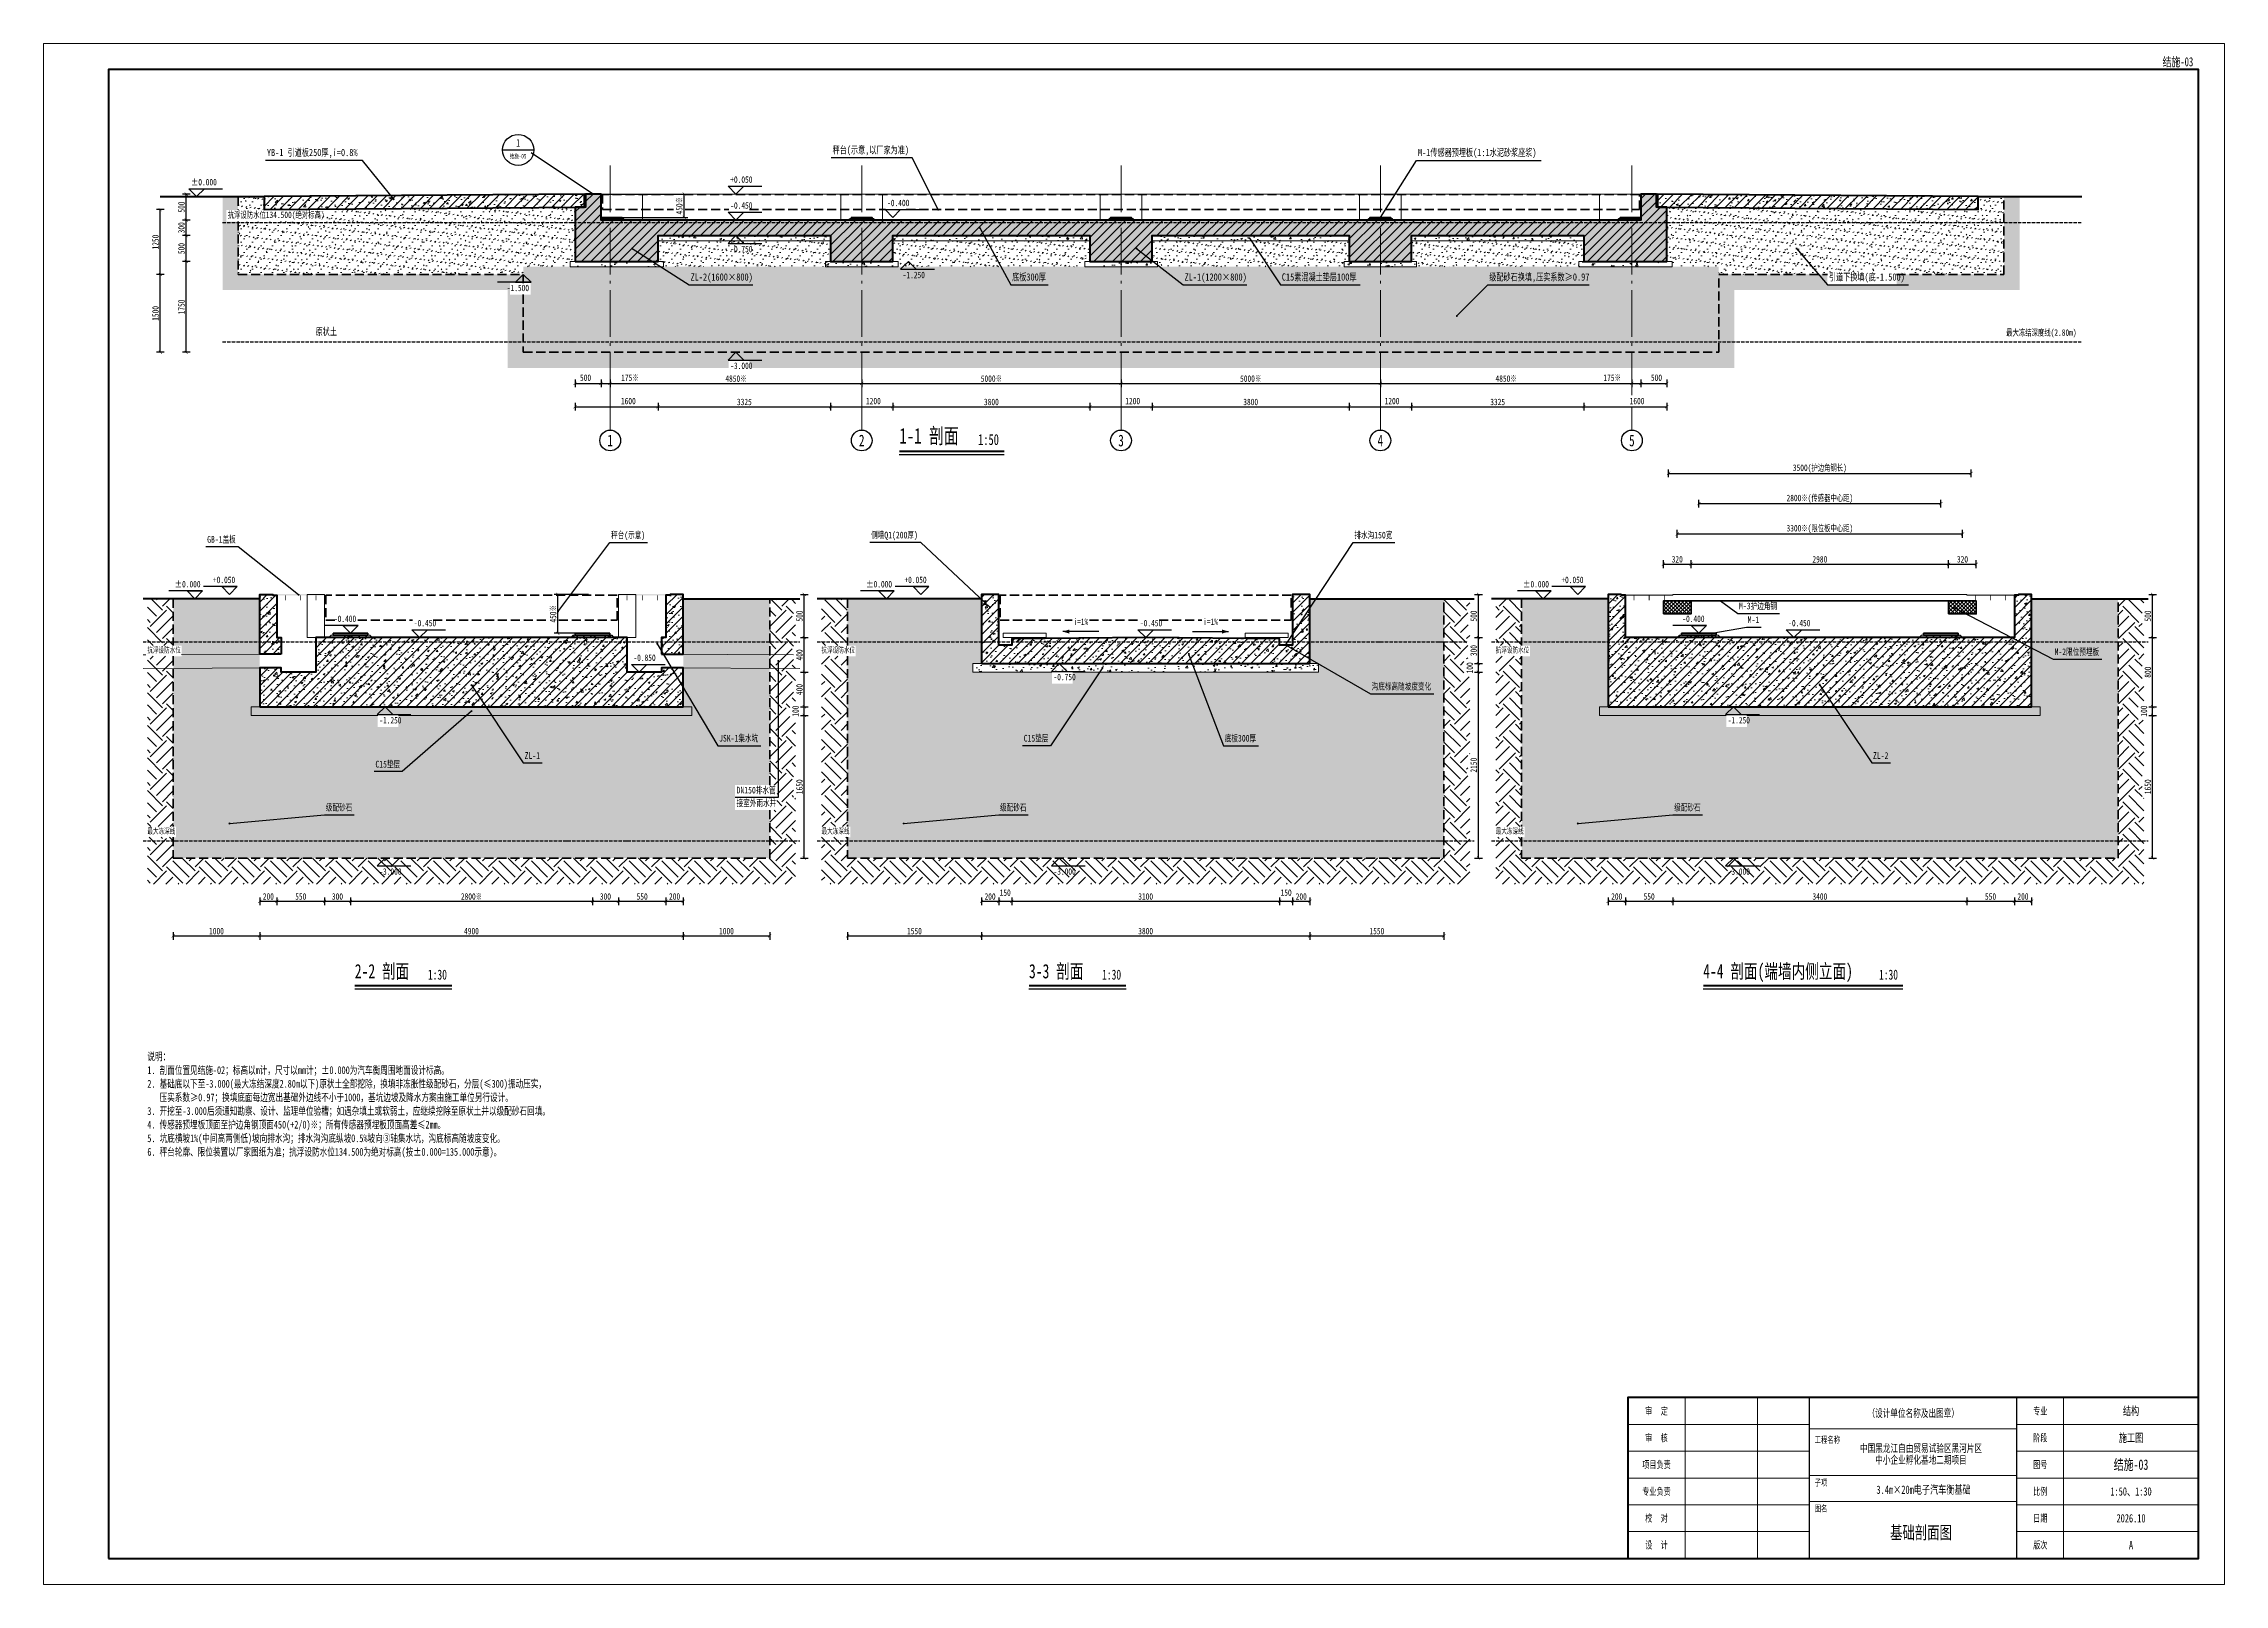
# Model space of a CAD drawing. Header units: millimetres. Extents: x 0 to 226050, y 0 to 29700.
# Drawn here: x 92000 to 134050, y 0 to 29700 of the extents above; entities that cross this region are included whole.
import ezdxf
from ezdxf.enums import TextEntityAlignment as Align

# ---------------------------------------------------------------- set-up
doc = ezdxf.new("R2010")
doc.units = ezdxf.units.MM
doc.header["$LTSCALE"] = 50
for name, pattern in [('AXIS', [24, 18, -2.5, 1, -2.5]), ('DASH', [5, 3.5, -1.5]), ('DASHDOT2', [1.778, 1.27, -0.254, 0, -0.254])]:
    doc.linetypes.add(name, pattern=pattern)
for name, color, linetype, lineweight in [('S-AXIS', 1, 'AXIS', 18), ('S-CONC', 7, 'Continuous', 50), ('S-DIM', 3, 'Continuous', 13), ('S-FRAME', 7, 'Continuous', 90), ('S-HATCH', 8, 'Continuous', 13), ('S-HIDE2', 6, 'DASH', 35), ('S-SOIL', 8, 'Continuous', 13), ('S-STEEL', 4, 'Continuous', 35), ('S-SYMB', 7, 'Continuous', 25), ('S-TABLE', 7, 'Continuous', 18), ('S-TEXT', 7, 'Continuous', 18), ('S-THIN', 7, 'Continuous', 18), ('S-WATER', 5, 'DASHDOT2', 25)]:
    doc.layers.add(name, color=color, linetype=linetype, lineweight=lineweight)
doc.styles.add('HZ', font='simfang.ttf', dxfattribs={"width": 0.7})
doc.dimstyles.new('ZJ', dxfattribs={"dimscale": 50, "dimtxt": 2.5, "dimasz": 1.2, "dimexe": 1.5, "dimexo": 1.5, "dimgap": 0.6, "dimtad": 1, "dimdec": 0, "dimtxsty": 'HZ', "dimblk": 'ARCHTICK', "dimcen": 2.5, "dimclrd": 3, "dimclre": 3, "dimclrt": 7, "dimazin": 3, "dimtfac": 1, "dimtmove": 2, "dimatfit": 3})
pattern_1 = [(0, (0, 0), (110, 130), [0, -220]), (0, (55, 65), (110, 130), [0, -220]), (35, (30, 20), (145, 170), [27.5, -250]), (125, (115, 105), (155, 185), [22.5, -300])]

msp = doc.modelspace()

# ---------------------------------------------------------------- texts
at = {"layer": 'S-TEXT', "style": 'HZ', "width": 0.7}
msp.add_text('结施-03', height=175, dxfattribs=at).set_placement((133450, 29350), align=Align.MIDDLE_RIGHT)
for s, height, p in [('1', 148.8, (101150, 27785)), ('结施-05', 87.5, (101150, 27530)), ('原状土', 140, (97450, 24150)), ('1', 225, (102925, 22050)), ('2', 225, (107775, 22050)), ('3', 225, (112775, 22050)), ('4', 225, (117775, 22050)), ('5', 225, (122625, 22050)), ('审  定', 140, (123100, 3341.7)), ('（设计单位名称及出图章）', 150, (128050, 3300)), ('专业', 140, (130500, 3341.7)), ('结构', 160, (132250, 3341.7)), ('审  核', 140, (123100, 2825)), ('中国黑龙江自由贸易试验区黑河片区', 150, (128200, 2625)), ('阶段', 140, (130500, 2825)), ('施工图', 160, (132250, 2825)), ('项目负责', 140, (123100, 2308.3)), ('中小企业孵化基地二期项目', 150, (128200, 2400)), ('图号', 140, (130500, 2308.3)), ('结施-03', 200, (132250, 2308.3)), ('专业负责', 140, (123100, 1791.7)), ('3.4m×20m电子汽车衡基础', 160, (128250, 1825)), ('比例', 140, (130500, 1791.7)), ('1:50、1:30', 160, (132250, 1791.7)), ('校  对', 140, (123100, 1275)), ('日期', 140, (130500, 1275)), ('2026.10', 160, (132250, 1275)), ('设  计', 140, (123100, 758.3)), ('基础剖面图', 250, (128200, 1000)), ('版次', 140, (130500, 758.3)), ('A', 160, (132250, 758.3))]:
    msp.add_text(s, height=height, dxfattribs=at).set_placement(p, align=Align.MIDDLE_CENTER)
for s, height, p in [('YB-1 引道板250厚,i=0.8%', 140, (96305, 27490)), ('秤台(示意,以厂家为准)', 140, (107213, 27540)), ('M-1传感器预埋板(1:1水泥砂浆座浆)', 140, (118500, 27490)), ('±0.000', 125, (94840, 26930)), ('+0.050', 125, (105240, 26980)), ('-0.450', 125, (105240, 26480)), ('-0.400', 125, (108265, 26530)), ('抗浮设防水位134.500(绝对标高)', 125, (95550, 26300)), ('-0.750', 125, (105240, 25641.2)), ('ZL-2(1600×800)', 140, (104475, 25090)), ('-1.250', 125, (108565, 25141.2)), ('底板300厚', 140, (110675, 25090)), ('ZL-1(1200×800)', 140, (114000, 25090)), ('C15素混凝土垫层100厚', 140, (115875, 25090)), ('级配砂石换填,压实系数≥0.97', 140, (119875, 25090)), ('引道下换填(底-1.500)', 140, (126425, 25090)), ('-3.000', 125, (105240, 23391.2)), ('1-1 剖面', 300, (108500, 21900)), ('1:50', 210, (110020, 21900)), ('GB-1盖板', 130, (95153, 20040)), ('秤台(示意)', 130, (102941.7, 20123.3)), ('侧墙Q1(200厚)', 130, (107955.7, 20123.3)), ('排水沟150宽', 130, (117275, 20123.3)), ('M-3护边角钢', 130, (124691.7, 18756.7)), ('-0.450', 125, (99140, 18430)), ('-0.450', 125, (113140, 18430)), ('M-1', 130, (124858.3, 18490)), ('-0.450', 125, (125640, 18430)), ('-0.850', 125, (103373.3, 17763.3)), ('M-2限位预埋板', 130, (130775, 17873.3)), ('-0.750', 125, (111473.3, 17391.2)), ('沟底标高随坡度变化', 130, (117608.3, 17206.7)), ('-1.250', 125, (98473.3, 16557.9)), ('-1.250', 125, (124473.3, 16557.9)), ('ZL-1', 130, (101275, 15873.3)), ('JSK-1集水坑', 130, (105025, 16206.7)), ('C15垫层', 130, (110897.7, 16206.7)), ('底板300厚', 130, (114775, 16206.7)), ('ZL-2', 130, (127275, 15873.3)), ('C15垫层', 130, (98397.7, 15706.7)), ('DN150排水管', 130, (105361.7, 15206.7)), ('级配砂石', 130, (97441.7, 14873.3)), ('级配砂石', 130, (110441.7, 14873.3)), ('级配砂石', 130, (123441.7, 14873.3)), ('最大冻深线', 110, (94000, 14433.3)), ('最大冻深线', 110, (107000, 14433.3)), ('最大冻深线', 110, (120000, 14433.3)), ('-3.000', 125, (98473.3, 13641.2)), ('-3.000', 125, (111473.3, 13641.2)), ('-3.000', 125, (124473.3, 13641.2)), ('2-2 剖面', 275, (98000, 11600)), ('1:30', 192.5, (99410, 11600)), ('3-3 剖面', 275, (111000, 11600)), ('1:30', 192.5, (112410, 11600)), ('4-4 剖面(端墙内侧立面)', 275, (124000, 11600)), ('1:30', 192.5, (127390, 11600))]:
    msp.add_text(s, height=height, dxfattribs=at).set_placement(p, align=Align.BOTTOM_LEFT)
for s, p in [('-1.500', (101360, 24891.2)), ('最大冻结深度线(2.80m)', (131200, 24030)), ('±0.000', (95026.7, 19180)), ('+0.050', (95693.3, 19263.3)), ('±0.000', (108360, 19180)), ('+0.050', (109026.7, 19263.3)), ('±0.000', (121026.7, 19180)), ('+0.050', (121693.3, 19263.3)), ('-0.400', (98026.7, 18513.3)), ('-0.400', (124026.7, 18513.3))]:
    msp.add_text(s, height=125, dxfattribs=at).set_placement(p, align=Align.BOTTOM_RIGHT)
for p in [(112000, 18456.7), (114500, 18456.7)]:
    msp.add_text('i=1%', height=125, dxfattribs=at).set_placement(p, align=Align.BOTTOM_CENTER)
for s, height, p in [('抗浮设防水位', 110, (94000, 18066.7)), ('抗浮设防水位', 110, (107000, 18066.7)), ('抗浮设防水位', 110, (120000, 18066.7)), ('接室外雨水井', 130, (105361.7, 15126.7)), ('说明：', 150, (94000, 10250)), ('2. 基础底以下至-3.000(最大冻结深度2.80m以下)原状土全部挖除，换填非冻胀性级配砂石，分层(≤300)振动压实，', 150, (94000, 9725)), ('1. 剖面位置见结施-02；标高以m计，尺寸以mm计；±0.000为汽车衡周围地面设计标高。', 150, (94000, 9987.5)), ('   压实系数≥0.97；换填底面每边宽出基础外边线不小于1000，基坑边坡及降水方案由施工单位另行设计。', 150, (94000, 9462.5)), ('4. 传感器预埋板顶面至护边角钢顶面450(+2/0)※；所有传感器预埋板顶面高差≤2mm。', 150, (94000, 8937.5)), ('3. 开挖至-3.000后须通知勘察、设计、监理单位验槽；如遇杂填土或软弱土，应继续挖除至原状土并以级配砂石回填。', 150, (94000, 9200)), ('5. 坑底横坡1%(中间高两侧低)坡向排水沟；排水沟沟底纵坡0.5%坡向③轴集水坑，沟底标高随坡度变化。', 150, (94000, 8675)), ('6. 秤台轮廓、限位装置以厂家图纸为准；抗浮设防水位134.500为绝对标高(按±0.000=135.000示意)。', 150, (94000, 8412.5)), ('工程名称', 125, (126150, 2850)), ('子项', 125, (126150, 2025)), ('图名', 125, (126150, 1525))]:
    msp.add_text(s, height=height, dxfattribs=at).set_placement(p, align=Align.TOP_LEFT)

# ---------------------------------------------------------------- blocks, each defined once
blk = doc.blocks.new('_ARCHTICK')
at = {"color": 0, "linetype": 'BYBLOCK', "const_width": 0.15}
blk.add_lwpolyline([(-0.5, -0.5), (0.5, 0.5)], dxfattribs=at)

# ---------------------------------------------------------------- dimensions: what is measured, and where the dimension line sits
at = {"layer": 'S-DIM'}
for base, p1, p2 in [((94250, 25250), (94400, 25250), (94400, 26500)), ((94750, 26300), (94900, 26300), (94900, 26800)), ((94750, 26000), (94900, 26000), (94900, 26300)), ((94750, 25500), (94900, 25500), (94900, 26000)), ((94250, 23750), (94400, 23750), (94400, 25250)), ((94750, 23750), (94900, 23750), (94900, 25500))]:
    msp.add_linear_dim(base=base, p1=p1, p2=p2, angle=90, dimstyle='ZJ', dxfattribs=at).render()
msp.add_linear_dim(base=(104350, 26350), p1=(102750, 26350), p2=(102750, 26800), angle=90, text='450※', dimstyle='ZJ', dxfattribs=at).render()
for base, p1, p2, location in [((102250, 23150), (102250, 23300), (102750, 23300), (102450, 23260)), ((122800, 23150), (122800, 23300), (123300, 23300), (123100, 23260)), ((102250, 22700), (102250, 22850), (103850, 22850), (103275, 22810)), ((107175, 22700), (107175, 22850), (108375, 22850), (108000, 22810)), ((112175, 22700), (112175, 22850), (113375, 22850), (113000, 22810)), ((117175, 22700), (117175, 22850), (118375, 22850), (118000, 22810)), ((121700, 22700), (121700, 22850), (123300, 22850), (122725, 22810))]:
    msp.add_linear_dim(base=base, p1=p1, p2=p2, location=location, dimstyle='ZJ', override={"dimtmove": 2}, dxfattribs=at).render()
for base, p1, p2, location in [((102750, 23150), (102750, 23300), (102925, 23300), (103305, 23260)), ((122625, 23150), (122625, 23300), (122800, 23300), (122245, 23260))]:
    msp.add_linear_dim(base=base, p1=p1, p2=p2, location=location, text='175※', dimstyle='ZJ', override={"dimtmove": 2}, dxfattribs=at).render()
for base, p1, p2, text in [((102925, 23150), (102925, 23300), (107775, 23300), '4850※'), ((107775, 23150), (107775, 23300), (112775, 23300), '5000※'), ((112775, 23150), (112775, 23300), (117775, 23300), '5000※'), ((117775, 23150), (117775, 23300), (122625, 23300), '4850※')]:
    msp.add_linear_dim(base=base, p1=p1, p2=p2, text=text, dimstyle='ZJ', dxfattribs=at).render()
for base, p1, p2 in [((103850, 22700), (103850, 22850), (107175, 22850)), ((108375, 22700), (108375, 22850), (112175, 22850)), ((113375, 22700), (113375, 22850), (117175, 22850)), ((118375, 22700), (118375, 22850), (121700, 22850))]:
    msp.add_linear_dim(base=base, p1=p1, p2=p2, dimstyle='ZJ', dxfattribs=at).render()
for base, p1, p2, text in [((123333.3, 21416.7), (123333.3, 21266.7), (129166.7, 21266.7), '3500(护边角钢长)'), ((123916.7, 20833.3), (123916.7, 20683.3), (128583.3, 20683.3), '2800※(传感器中心距)'), ((123500, 20250), (123500, 20100), (129000, 20100), '3300※(限位板中心距)'), ((123766.7, 19666.7), (123766.7, 19516.7), (128733.3, 19516.7), '2980'), ((97916.7, 13166.7), (97916.7, 13316.7), (102583.3, 13316.7), '2800※')]:
    msp.add_linear_dim(base=base, p1=p1, p2=p2, text=text, dimstyle='ZJ', override={"dimlfac": 0.6}, dxfattribs=at).render()
for base, p1, p2 in [((123233.3, 19666.7), (123233.3, 19516.7), (123766.7, 19516.7)), ((128733.3, 19666.7), (128733.3, 19516.7), (129266.7, 19516.7)), ((96166.7, 13166.7), (96166.7, 13316.7), (96500, 13316.7)), ((96500, 13166.7), (96500, 13316.7), (97416.7, 13316.7)), ((97416.7, 13166.7), (97416.7, 13316.7), (97916.7, 13316.7)), ((102583.3, 13166.7), (102583.3, 13316.7), (103083.3, 13316.7)), ((103083.3, 13166.7), (103083.3, 13316.7), (104000, 13316.7)), ((104000, 13166.7), (104000, 13316.7), (104333.3, 13316.7)), ((110083.3, 13166.7), (110083.3, 13316.7), (110416.7, 13316.7)), ((110416.7, 13166.7), (110416.7, 13316.7), (110666.7, 13316.7)), ((110666.7, 13166.7), (110666.7, 13316.7), (115833.3, 13316.7)), ((115833.3, 13166.7), (115833.3, 13316.7), (116083.3, 13316.7)), ((116083.3, 13166.7), (116083.3, 13316.7), (116416.7, 13316.7)), ((122166.7, 13166.7), (122166.7, 13316.7), (122500, 13316.7)), ((122500, 13166.7), (122500, 13316.7), (123416.7, 13316.7)), ((123416.7, 13166.7), (123416.7, 13316.7), (129083.3, 13316.7)), ((129083.3, 13166.7), (129083.3, 13316.7), (130000, 13316.7)), ((130000, 13166.7), (130000, 13316.7), (130333.3, 13316.7)), ((94500, 12500), (94500, 12650), (96166.7, 12650)), ((96166.7, 12500), (96166.7, 12650), (104333.3, 12650)), ((104333.3, 12500), (104333.3, 12650), (106000, 12650)), ((107500, 12500), (107500, 12650), (110083.3, 12650)), ((110083.3, 12500), (110083.3, 12650), (116416.7, 12650)), ((116416.7, 12500), (116416.7, 12650), (119000, 12650))]:
    msp.add_linear_dim(base=base, p1=p1, p2=p2, dimstyle='ZJ', override={"dimlfac": 0.6}, dxfattribs=at).render()
msp.add_linear_dim(base=(101916.7, 18333.3), p1=(102583.3, 18333.3), p2=(102583.3, 19083.3), angle=90, text='450※', dimstyle='ZJ', override={"dimlfac": 0.6}, dxfattribs=at).render()
for base, p1, p2 in [((106666.7, 18250), (106516.7, 18250), (106516.7, 19083.3)), ((119666.7, 18250), (119516.7, 18250), (119516.7, 19083.3)), ((132666.7, 18250), (132516.7, 18250), (132516.7, 19083.3)), ((106666.7, 17583.3), (106516.7, 17583.3), (106516.7, 18250)), ((119666.7, 17750), (119516.7, 17750), (119516.7, 18250)), ((132666.7, 16916.7), (132516.7, 16916.7), (132516.7, 18250)), ((119666.7, 17583.3), (119516.7, 17583.3), (119516.7, 17750)), ((106666.7, 16916.7), (106516.7, 16916.7), (106516.7, 17583.3)), ((119666.7, 14000), (119516.7, 14000), (119516.7, 17583.3)), ((106666.7, 16750), (106516.7, 16750), (106516.7, 16916.7)), ((132666.7, 16750), (132516.7, 16750), (132516.7, 16916.7)), ((106666.7, 14000), (106516.7, 14000), (106516.7, 16750)), ((132666.7, 14000), (132516.7, 14000), (132516.7, 16750))]:
    msp.add_linear_dim(base=base, p1=p1, p2=p2, angle=90, dimstyle='ZJ', override={"dimlfac": 0.6}, dxfattribs=at).render()

# ---------------------------------------------------------------- hatches: boundary and pattern name
at = {"layer": 'S-HATCH'}
h = msp.add_hatch(dxfattribs=at)
h.set_pattern_fill('ZJ-GRAVEL', color=256, scale=50)
h.set_pattern_definition(pattern_1)
h.paths.add_polyline_path([(95750, 26270), (97285.1, 26270), (97285.1, 26494.1), (95750, 26494.1), (95750, 26750), (96250, 26750), (96250, 26500), (101250, 26540.5), (101250, 25250), (95750, 25250)])
h = msp.add_hatch(dxfattribs=at)
h.set_pattern_fill('ANSI31', color=256, scale=40)
h.paths.add_polyline_path([(96250, 26500), (102430, 26550), (102430, 26800), (96250, 26750)])
h = msp.add_hatch(dxfattribs=at)
h.set_pattern_fill('AR-CONC', color=256, scale=2)
h.paths.add_polyline_path([(96250, 26500), (102430, 26550), (102430, 26800), (96250, 26750)])
h = msp.add_hatch(dxfattribs=at)
h.set_pattern_fill('ZJ-GRAVEL', color=256, scale=50)
h.set_pattern_definition(pattern_1)
h.paths.add_polyline_path([(101250, 25400), (102150, 25400), (102150, 25500), (102250, 25500), (102250, 26550), (102430, 26550), (101250, 26540.5)])
h = msp.add_hatch(dxfattribs=at)
h.set_pattern_fill('ANSI31', color=256, scale=40)
h.paths.add_polyline_path([(102250, 25500), (103850, 25500), (103850, 26000), (107175, 26000), (107175, 25500), (108375, 25500), (108375, 26000), (112175, 26000), (112175, 25500), (113375, 25500), (113375, 26000), (117175, 26000), (117175, 25500), (118375, 25500), (118375, 26000), (121700, 26000), (121700, 25500), (123300, 25500), (123300, 26550), (123100, 26550), (123100, 26800), (122800, 26800), (122800, 26300), (102750, 26300), (102750, 26800), (102450, 26800), (102450, 26550), (102250, 26550)])
h = msp.add_hatch(dxfattribs=at)
h.set_pattern_fill('AR-CONC', color=256, scale=2)
h.paths.add_polyline_path([(102250, 25500), (103850, 25500), (103850, 26000), (107175, 26000), (107175, 25500), (108375, 25500), (108375, 26000), (112175, 26000), (112175, 25500), (113375, 25500), (113375, 26000), (117175, 26000), (117175, 25500), (118375, 25500), (118375, 26000), (121700, 26000), (121700, 25500), (123300, 25500), (123300, 26550), (123100, 26550), (123100, 26800), (122800, 26800), (122800, 26300), (102750, 26300), (102750, 26800), (102450, 26800), (102450, 26550), (102250, 26550)])
h = msp.add_hatch(dxfattribs=at)
h.set_pattern_fill('ANSI31', color=256, scale=40)
h.paths.add_polyline_path([(123120, 26550), (129300, 26500), (129300, 26750), (123120, 26800)])
h = msp.add_hatch(dxfattribs=at)
h.set_pattern_fill('AR-CONC', color=256, scale=2)
h.paths.add_polyline_path([(123120, 26550), (129300, 26500), (129300, 26750), (123120, 26800)])
h = msp.add_hatch(dxfattribs=at)
h.set_pattern_fill('ZJ-GRAVEL', color=256, scale=50)
h.set_pattern_definition(pattern_1)
h.paths.add_polyline_path([(124300, 26540.5), (123120, 26550), (123300, 26550), (123300, 25500), (123400, 25500), (123400, 25400), (124300, 25400)])
h = msp.add_hatch(dxfattribs=at)
h.set_pattern_fill('ZJ-GRAVEL', color=256, scale=50)
h.set_pattern_definition(pattern_1)
h.paths.add_polyline_path([(129800, 25250), (127727.9, 25250), (127727.9, 25303.7), (126395, 25303.7), (126395, 25250), (124300, 25250), (124300, 26540.5), (129300, 26500), (129300, 26750), (129800, 26750)])
h = msp.add_hatch(dxfattribs=at)
h.set_pattern_fill('AR-SAND', color=256, scale=2)
h.paths.add_polyline_path([(102750, 26300), (103200, 26300), (103175, 26330), (102750, 26330)])
h = msp.add_hatch(dxfattribs=at)
h.set_pattern_fill('AR-SAND', color=256, scale=2)
h.paths.add_polyline_path([(107525, 26300), (108025, 26300), (108000, 26330), (107550, 26330)])
h = msp.add_hatch(dxfattribs=at)
h.set_pattern_fill('AR-SAND', color=256, scale=2)
h.paths.add_polyline_path([(112525, 26300), (113025, 26300), (113000, 26330), (112550, 26330)])
h = msp.add_hatch(dxfattribs=at)
h.set_pattern_fill('AR-SAND', color=256, scale=2)
h.paths.add_polyline_path([(117525, 26300), (118025, 26300), (118000, 26330), (117550, 26330)])
h = msp.add_hatch(dxfattribs=at)
h.set_pattern_fill('AR-SAND', color=256, scale=2)
h.paths.add_polyline_path([(122350, 26300), (122800, 26300), (122800, 26330), (122375, 26330)])
h = msp.add_hatch(dxfattribs=at)
h.set_pattern_fill('AR-CONC', color=256, scale=2)
h.paths.add_polyline_path([(103850, 25900), (107175, 25900), (107175, 26000), (103850, 26000)])
h = msp.add_hatch(dxfattribs=at)
h.set_pattern_fill('ZJ-GRAVEL', color=256, scale=50)
h.set_pattern_definition(pattern_1)
h.paths.add_polyline_path([(103850, 25900), (107175, 25900), (107175, 25500), (107075, 25500), (107075, 25400), (103950, 25400), (103950, 25500), (103850, 25500)])
h.paths.add_polyline_path([(105609.6, 25835.3), (105210, 25835.3), (105210, 25611.2), (105609.6, 25611.2)], flags=0)
h = msp.add_hatch(dxfattribs=at)
h.set_pattern_fill('AR-CONC', color=256, scale=2)
h.paths.add_polyline_path([(108375, 25900), (112175, 25900), (112175, 26000), (108375, 26000)])
h = msp.add_hatch(dxfattribs=at)
h.set_pattern_fill('ZJ-GRAVEL', color=256, scale=50)
h.set_pattern_definition(pattern_1)
h.paths.add_polyline_path([(108375, 25500), (108475, 25500), (108475, 25400), (112075, 25400), (112075, 25500), (112175, 25500), (112175, 25900), (108375, 25900)])
h = msp.add_hatch(dxfattribs=at)
h.set_pattern_fill('AR-CONC', color=256, scale=2)
h.paths.add_polyline_path([(113375, 25900), (117175, 25900), (117175, 26000), (113375, 26000)])
h = msp.add_hatch(dxfattribs=at)
h.set_pattern_fill('ZJ-GRAVEL', color=256, scale=50)
h.set_pattern_definition(pattern_1)
h.paths.add_polyline_path([(113375, 25500), (113475, 25500), (113475, 25400), (117075, 25400), (117075, 25500), (117175, 25500), (117175, 25900), (113375, 25900)])
h = msp.add_hatch(dxfattribs=at)
h.set_pattern_fill('AR-CONC', color=256, scale=2)
h.paths.add_polyline_path([(118375, 25900), (121700, 25900), (121700, 26000), (118375, 26000)])
h = msp.add_hatch(dxfattribs=at)
h.set_pattern_fill('ZJ-GRAVEL', color=256, scale=50)
h.set_pattern_definition(pattern_1)
h.paths.add_polyline_path([(118375, 25500), (118475, 25500), (118475, 25400), (121600, 25400), (121600, 25500), (121700, 25500), (121700, 25900), (118375, 25900)])
h = msp.add_hatch(dxfattribs=at)
h.set_pattern_fill('ZJ-GRAVEL', color=256, scale=50)
h.set_pattern_definition(pattern_1)
h.paths.add_polyline_path([(101250, 24861.2), (101390, 24861.2), (101390, 25085.3), (101250, 25085.3), (101250, 25400), (124300, 25400), (124300, 23750), (101250, 23750)])
h.paths.add_polyline_path([(104445, 25303.7), (104445, 25060), (105522.3, 25060), (105522.3, 25303.7)], flags=0)
h.paths.add_polyline_path([(110645, 25303.7), (110645, 25060), (111328.7, 25060), (111328.7, 25303.7)], flags=0)
h.paths.add_polyline_path([(113970, 25303.7), (113970, 25060), (115047.3, 25060), (115047.3, 25303.7)], flags=0)
h.paths.add_polyline_path([(115845, 25303.7), (115845, 25060), (117297.2, 25060), (117297.2, 25303.7)], flags=0)
h.paths.add_polyline_path([(119845, 25303.7), (119845, 25060), (121672.6, 25060), (121672.6, 25303.7)], flags=0)
h.paths.add_polyline_path([(108535, 25335.3), (108535, 25111.2), (108934.6, 25111.2), (108934.6, 25335.3)], flags=0)
h = msp.add_hatch(dxfattribs=at)
h.set_pattern_fill('AR-CONC', color=256, scale=2)
h.paths.add_polyline_path([(102150, 25400), (103950, 25400), (103950, 25500), (102150, 25500)])
h = msp.add_hatch(dxfattribs=at)
h.set_pattern_fill('AR-CONC', color=256, scale=2)
h.paths.add_polyline_path([(107075, 25400), (108475, 25400), (108475, 25500), (107075, 25500)])
h = msp.add_hatch(dxfattribs=at)
h.set_pattern_fill('AR-CONC', color=256, scale=2)
h.paths.add_polyline_path([(112075, 25400), (113475, 25400), (113475, 25500), (112075, 25500)])
h = msp.add_hatch(dxfattribs=at)
h.set_pattern_fill('AR-CONC', color=256, scale=2)
h.paths.add_polyline_path([(117075, 25400), (118475, 25400), (118475, 25500), (117075, 25500)])
h = msp.add_hatch(dxfattribs=at)
h.set_pattern_fill('AR-CONC', color=256, scale=2)
h.paths.add_polyline_path([(121600, 25400), (123400, 25400), (123400, 25500), (121600, 25500)])
h = msp.add_hatch(dxfattribs=at)
h.set_pattern_fill('ZJ-GRAVEL', color=256, scale=50)
h.set_pattern_definition(pattern_1)
h.paths.add_polyline_path([(94500, 14403.3), (94555.2, 14403.3), (94555.2, 14607.7), (94500, 14607.7), (94500, 17892.3), (94660.3, 17892.3), (94660.3, 18096.7), (94500, 18096.7), (94500, 19000), (96166.7, 19000), (96166.7, 16916.7), (96000, 16916.7), (96000, 16750), (98443.3, 16750), (98443.3, 16527.9), (98842.9, 16527.9), (98842.9, 16750), (104500, 16750), (104500, 16916.7), (104333.3, 16916.7), (104333.3, 19000), (106000, 19000), (106000, 15407.3), (105331.7, 15407.3), (105331.7, 15176.7), (106000, 15176.7), (106000, 15156.7), (105331.7, 15156.7), (105331.7, 14926.1), (106000, 14926.1), (106000, 14000), (94500, 14000)])
h.paths.add_polyline_path([(97411.7, 15073.9), (97411.7, 14843.3), (97968.3, 14843.3), (97968.3, 15073.9)], flags=0)
h.paths.add_polyline_path([(98367.7, 15907.3), (98367.7, 15676.7), (98893, 15676.7), (98893, 15907.3)], flags=0)
h.paths.add_polyline_path([(101245, 16073.9), (101245, 15843.3), (101559.3, 15843.3), (101559.3, 16073.9)], flags=0)
h.paths.add_polyline_path([(104995, 16407.3), (104995, 16176.7), (105760, 16176.7), (105760, 16407.3)], flags=0)
h = msp.add_hatch(dxfattribs=at)
h.set_pattern_fill('ANSI31', color=256, scale=40)
h.paths.add_polyline_path([(96583.3, 17933.3), (96166.7, 17933.3), (96166.7, 19083.3), (96416.7, 19083.3), (96416.7, 19066.7), (96500, 19066.7), (96500, 18250), (96583.3, 18250)])
h = msp.add_hatch(dxfattribs=at)
h.set_pattern_fill('AR-CONC', color=256, scale=2)
h.paths.add_polyline_path([(96583.3, 17933.3), (96166.7, 17933.3), (96166.7, 19083.3), (96416.7, 19083.3), (96416.7, 19066.7), (96500, 19066.7), (96500, 18250), (96583.3, 18250)])
h = msp.add_hatch(dxfattribs=at)
h.set_pattern_fill('ANSI31', color=256, scale=40)
h.paths.add_polyline_path([(103916.7, 17933.3), (104333.3, 17933.3), (104333.3, 19083.3), (104083.3, 19083.3), (104083.3, 19066.7), (104000, 19066.7), (104000, 18250), (103916.7, 18250)])
h = msp.add_hatch(dxfattribs=at)
h.set_pattern_fill('AR-CONC', color=256, scale=2)
h.paths.add_polyline_path([(103916.7, 17933.3), (104333.3, 17933.3), (104333.3, 19083.3), (104083.3, 19083.3), (104083.3, 19066.7), (104000, 19066.7), (104000, 18250), (103916.7, 18250)])
h = msp.add_hatch(dxfattribs=at)
h.set_pattern_fill('ZJ-GRAVEL', color=256, scale=50)
h.set_pattern_definition(pattern_1)
h.paths.add_polyline_path([(107500, 14403.3), (107555.2, 14403.3), (107555.2, 14607.7), (107500, 14607.7), (107500, 17892.3), (107660.3, 17892.3), (107660.3, 18096.7), (107500, 18096.7), (107500, 19000), (110083.3, 19000), (110083.3, 17750), (109916.7, 17750), (109916.7, 17583.3), (111443.3, 17583.3), (111443.3, 17361.2), (111842.9, 17361.2), (111842.9, 17583.3), (116583.3, 17583.3), (116583.3, 17750), (116416.7, 17750), (116416.7, 19000), (119000, 19000), (119000, 14000), (107500, 14000)])
h.paths.add_polyline_path([(110411.7, 15073.9), (110411.7, 14843.3), (110968.3, 14843.3), (110968.3, 15073.9)], flags=0)
h.paths.add_polyline_path([(110867.7, 16407.3), (110867.7, 16176.7), (111393, 16176.7), (111393, 16407.3)], flags=0)
h.paths.add_polyline_path([(114745, 16407.3), (114745, 16176.7), (115384.1, 16176.7), (115384.1, 16407.3)], flags=0)
h.paths.add_polyline_path([(117578.3, 17407.3), (117578.3, 17176.7), (118755.7, 17176.7), (118755.7, 17407.3)], flags=0)
h = msp.add_hatch(dxfattribs=at)
h.set_pattern_fill('ANSI31', color=256, scale=40)
h.paths.add_polyline_path([(110083.3, 17750), (116416.7, 17750), (116416.7, 19083.3), (116083.3, 19083.3), (116083.3, 18104), (115833.3, 18104), (115833.3, 18224.2), (113250, 18250), (110666.7, 18224.2), (110666.7, 18104), (110416.7, 18104), (110416.7, 19083.3), (110083.3, 19083.3)])
h = msp.add_hatch(dxfattribs=at)
h.set_pattern_fill('AR-CONC', color=256, scale=2)
h.paths.add_polyline_path([(110083.3, 17750), (116416.7, 17750), (116416.7, 19083.3), (116083.3, 19083.3), (116083.3, 18104), (115833.3, 18104), (115833.3, 18224.2), (113250, 18250), (110666.7, 18224.2), (110666.7, 18104), (110416.7, 18104), (110416.7, 19083.3), (110083.3, 19083.3)])
h = msp.add_hatch(dxfattribs=at)
h.set_pattern_fill('ZJ-GRAVEL', color=256, scale=50)
h.set_pattern_definition(pattern_1)
h.paths.add_polyline_path([(120500, 14403.3), (120555.2, 14403.3), (120555.2, 14607.7), (120500, 14607.7), (120500, 17892.3), (120660.3, 17892.3), (120660.3, 18096.7), (120500, 18096.7), (120500, 19000), (122166.7, 19000), (122166.7, 16916.7), (122000, 16916.7), (122000, 16750), (124443.3, 16750), (124443.3, 16527.9), (124842.9, 16527.9), (124842.9, 16750), (130500, 16750), (130500, 16916.7), (130333.3, 16916.7), (130333.3, 19000), (132000, 19000), (132000, 14000), (120500, 14000)])
h.paths.add_polyline_path([(123411.7, 15073.9), (123411.7, 14843.3), (123968.3, 14843.3), (123968.3, 15073.9)], flags=0)
h.paths.add_polyline_path([(127245, 16073.9), (127245, 15843.3), (127559.3, 15843.3), (127559.3, 16073.9)], flags=0)
h.paths.add_polyline_path([(130745, 18073.9), (130745, 17843.3), (131638.5, 17843.3), (131638.5, 18073.9)], flags=0)
h = msp.add_hatch(dxfattribs=at)
h.set_pattern_fill('ANSI31', color=256, scale=40)
h.paths.add_polyline_path([(122166.7, 16916.7), (130333.3, 16916.7), (130333.3, 19083.3), (130083.3, 19083.3), (130083.3, 19066.7), (130000, 19066.7), (130000, 18250), (122500, 18250), (122500, 19066.7), (122416.7, 19066.7), (122416.7, 19083.3), (122166.7, 19083.3)])
h = msp.add_hatch(dxfattribs=at)
h.set_pattern_fill('AR-CONC', color=256, scale=2)
h.paths.add_polyline_path([(122166.7, 16916.7), (130333.3, 16916.7), (130333.3, 19083.3), (130083.3, 19083.3), (130083.3, 19066.7), (130000, 19066.7), (130000, 18250), (122500, 18250), (122500, 19066.7), (122416.7, 19066.7), (122416.7, 19083.3), (122166.7, 19083.3)])
h = msp.add_hatch(dxfattribs=at)
h.set_pattern_fill('ANSI31', color=256, scale=40)
h.paths.add_polyline_path([(96166.7, 16916.7), (104333.3, 16916.7), (104333.3, 17666.7), (103916.7, 17666.7), (103916.7, 17583.3), (103250, 17583.3), (103250, 18250), (97250, 18250), (97250, 17583.3), (96583.3, 17583.3), (96583.3, 17666.7), (96166.7, 17666.7)])
h = msp.add_hatch(dxfattribs=at)
h.set_pattern_fill('AR-CONC', color=256, scale=2)
h.paths.add_polyline_path([(96166.7, 16916.7), (104333.3, 16916.7), (104333.3, 17666.7), (103916.7, 17666.7), (103916.7, 17583.3), (103250, 17583.3), (103250, 18250), (97250, 18250), (97250, 17583.3), (96583.3, 17583.3), (96583.3, 17666.7), (96166.7, 17666.7)])
h = msp.add_hatch(dxfattribs=at)
h.set_pattern_fill('AR-SAND', color=256, scale=2)
h.paths.add_polyline_path([(97500, 18250), (98333.3, 18250), (98291.7, 18300), (97541.7, 18300)])
h = msp.add_hatch(dxfattribs=at)
h.set_pattern_fill('AR-SAND', color=256, scale=2)
h.paths.add_polyline_path([(102166.7, 18250), (103000, 18250), (102958.3, 18300), (102208.3, 18300)])
h = msp.add_hatch(dxfattribs=at)
h.set_pattern_fill('AR-SAND', color=256, scale=2)
h.paths.add_polyline_path([(123500, 18250), (124333.3, 18250), (124291.7, 18300), (123541.7, 18300)])
h = msp.add_hatch(dxfattribs=at)
h.set_pattern_fill('AR-SAND', color=256, scale=2)
h.paths.add_polyline_path([(128166.7, 18250), (129000, 18250), (128958.3, 18300), (128208.3, 18300)])
h = msp.add_hatch(dxfattribs=at)
h.set_pattern_fill('AR-CONC', color=256, scale=2)
h.paths.add_polyline_path([(109916.7, 17750), (116583.3, 17750), (116583.3, 17583.3), (111842.9, 17583.3), (111842.9, 17585.3), (111443.3, 17585.3), (111443.3, 17583.3), (109916.7, 17583.3)])
h = msp.add_hatch(dxfattribs=at)
h.set_pattern_fill('AR-CONC', color=256, scale=2)
h.paths.add_polyline_path([(96000, 16916.7), (104500, 16916.7), (104500, 16750), (98842.9, 16750), (98842.9, 16752), (98443.3, 16752), (98443.3, 16750), (96000, 16750)])
h = msp.add_hatch(dxfattribs=at)
h.set_pattern_fill('AR-CONC', color=256, scale=2)
h.paths.add_polyline_path([(122000, 16916.7), (130500, 16916.7), (130500, 16750), (124842.9, 16750), (124842.9, 16752), (124443.3, 16752), (124443.3, 16750), (122000, 16750)])
at = {"layer": 'S-SOIL'}
h = msp.add_hatch(dxfattribs=at)
h.set_pattern_fill('EARTH', color=256, scale=70, angle=45)
h.paths.add_polyline_path([(100950, 24950), (95450, 24950), (95450, 26750), (95750, 26750), (95750, 26494.1), (95520, 26494.1), (95520, 26270), (95750, 26270), (95750, 25250), (101250, 25250), (101250, 25085.3), (100990.4, 25085.3), (100990.4, 24861.2), (101250, 24861.2), (101250, 23750), (124300, 23750), (124300, 25250), (126395, 25250), (126395, 25060), (127727.9, 25060), (127727.9, 25250), (129800, 25250), (129800, 26750), (130100, 26750), (130100, 24950), (124600, 24950), (124600, 23450), (105609.6, 23450), (105609.6, 23585.3), (105210, 23585.3), (105210, 23450), (100950, 23450)])
h = msp.add_hatch(dxfattribs=at)
h.set_pattern_fill('EARTH', color=256, scale=70, angle=45)
h.paths.add_polyline_path([(94000, 14403.3), (94500, 14403.3), (94500, 14000), (106000, 14000), (106000, 14926.1), (106136.6, 14926.1), (106136.6, 15156.7), (106000, 15156.7), (106000, 15176.7), (106146, 15176.7), (106146, 15407.3), (106000, 15407.3), (106000, 19000), (106500, 19000), (106500, 18838.6), (106462.1, 18838.6), (106462.1, 18494.7), (106500, 18494.7), (106500, 18088.6), (106462.1, 18088.6), (106462.1, 17744.7), (106500, 17744.7), (106500, 17422), (106462.1, 17422), (106462.1, 17078), (106500, 17078), (106500, 17005.3), (106387.1, 17005.3), (106387.1, 16661.4), (106500, 16661.4), (106500, 15594.3), (106462.1, 15594.3), (106462.1, 15155.7), (106500, 15155.7), (106500, 13500), (94000, 13500)])
h.paths.add_polyline_path([(98443.3, 13835.3), (98443.3, 13611.2), (98842.9, 13611.2), (98842.9, 13835.3)], flags=0)
h.paths.add_polyline_path([(94000, 17892.3), (94500, 17892.3), (94500, 14607.7), (94000, 14607.7)])
h.paths.add_polyline_path([(94000, 19000), (94500, 19000), (94500, 18096.7), (94000, 18096.7)])
h = msp.add_hatch(dxfattribs=at)
h.set_pattern_fill('EARTH', color=256, scale=70, angle=45)
h.paths.add_polyline_path([(107000, 14403.3), (107500, 14403.3), (107500, 14000), (119000, 14000), (119000, 19000), (119500, 19000), (119500, 18838.6), (119462.1, 18838.6), (119462.1, 18494.7), (119500, 18494.7), (119500, 18172), (119462.1, 18172), (119462.1, 17838.6), (119387.1, 17838.6), (119387.1, 17494.7), (119500, 17494.7), (119500, 16011), (119462.1, 16011), (119462.1, 15572.4), (119500, 15572.4), (119500, 13500), (107000, 13500)])
h.paths.add_polyline_path([(111443.3, 13611.2), (111842.9, 13611.2), (111842.9, 13835.3), (111443.3, 13835.3)], flags=0)
h.paths.add_polyline_path([(107000, 17892.3), (107500, 17892.3), (107500, 14607.7), (107000, 14607.7)])
h.paths.add_polyline_path([(107000, 19000), (107500, 19000), (107500, 18096.7), (107000, 18096.7)])
h = msp.add_hatch(dxfattribs=at)
h.set_pattern_fill('EARTH', color=256, scale=70, angle=45)
h.paths.add_polyline_path([(120000, 14403.3), (120500, 14403.3), (120500, 14000), (132000, 14000), (132000, 19000), (132500, 19000), (132500, 18838.6), (132462.1, 18838.6), (132462.1, 18494.7), (132500, 18494.7), (132500, 17755.3), (132462.1, 17755.3), (132462.1, 17411.4), (132500, 17411.4), (132500, 17005.3), (132387.1, 17005.3), (132387.1, 16661.4), (132500, 16661.4), (132500, 15594.3), (132462.1, 15594.3), (132462.1, 15155.7), (132500, 15155.7), (132500, 13500), (120000, 13500)])
h.paths.add_polyline_path([(124443.3, 13611.2), (124842.9, 13611.2), (124842.9, 13835.3), (124443.3, 13835.3)], flags=0)
h.paths.add_polyline_path([(120000, 17892.3), (120500, 17892.3), (120500, 14607.7), (120000, 14607.7)])
h.paths.add_polyline_path([(120000, 19000), (120500, 19000), (120500, 18096.7), (120000, 18096.7)])
at = {"layer": 'S-STEEL'}
h = msp.add_hatch(color=256, dxfattribs=at)
h.dxf.hatch_style = 1
h.paths.add_polyline_path([(102750, 26330), (103150, 26330), (103150, 26350), (102750, 26350)])
h = msp.add_hatch(color=256, dxfattribs=at)
h.dxf.hatch_style = 1
h.paths.add_polyline_path([(107575, 26330), (107975, 26330), (107975, 26350), (107575, 26350)])
h = msp.add_hatch(color=256, dxfattribs=at)
h.dxf.hatch_style = 1
h.paths.add_polyline_path([(112575, 26330), (112975, 26330), (112975, 26350), (112575, 26350)])
h = msp.add_hatch(color=256, dxfattribs=at)
h.dxf.hatch_style = 1
h.paths.add_polyline_path([(117575, 26330), (117975, 26330), (117975, 26350), (117575, 26350)])
h = msp.add_hatch(color=256, dxfattribs=at)
h.dxf.hatch_style = 1
h.paths.add_polyline_path([(122400, 26330), (122800, 26330), (122800, 26350), (122400, 26350)])
h = msp.add_hatch(color=256, dxfattribs=at)
h.dxf.hatch_style = 1
h.paths.add_polyline_path([(97416.7, 19066.7), (96416.7, 19066.7), (96416.7, 19083.3), (97416.7, 19083.3)])
h = msp.add_hatch(color=256, dxfattribs=at)
h.dxf.hatch_style = 1
h.paths.add_polyline_path([(96673.3, 18966.7), (96660, 18966.7), (96660, 19066.7), (96673.3, 19066.7)])
h = msp.add_hatch(color=256, dxfattribs=at)
h.dxf.hatch_style = 1
h.paths.add_polyline_path([(96965, 18966.7), (96951.7, 18966.7), (96951.7, 19066.7), (96965, 19066.7)])
h = msp.add_hatch(color=256, dxfattribs=at)
h.dxf.hatch_style = 1
h.paths.add_polyline_path([(97256.7, 18966.7), (97243.3, 18966.7), (97243.3, 19066.7), (97256.7, 19066.7)])
h = msp.add_hatch(color=256, dxfattribs=at)
h.dxf.hatch_style = 1
h.paths.add_polyline_path([(103083.3, 19066.7), (104083.3, 19066.7), (104083.3, 19083.3), (103083.3, 19083.3)])
h = msp.add_hatch(color=256, dxfattribs=at)
h.dxf.hatch_style = 1
h.paths.add_polyline_path([(103243.3, 18966.7), (103256.7, 18966.7), (103256.7, 19066.7), (103243.3, 19066.7)])
h = msp.add_hatch(color=256, dxfattribs=at)
h.dxf.hatch_style = 1
h.paths.add_polyline_path([(103535, 18966.7), (103548.3, 18966.7), (103548.3, 19066.7), (103535, 19066.7)])
h = msp.add_hatch(color=256, dxfattribs=at)
h.dxf.hatch_style = 1
h.paths.add_polyline_path([(103826.7, 18966.7), (103840, 18966.7), (103840, 19066.7), (103826.7, 19066.7)])
h = msp.add_hatch(color=256, dxfattribs=at)
h.dxf.hatch_style = 1
h.paths.add_polyline_path([(123416.7, 19066.7), (122416.7, 19066.7), (122416.7, 19083.3), (123416.7, 19083.3)])
h = msp.add_hatch(color=256, dxfattribs=at)
h.dxf.hatch_style = 1
h.paths.add_polyline_path([(122673.3, 18966.7), (122660, 18966.7), (122660, 19066.7), (122673.3, 19066.7)])
h = msp.add_hatch(color=256, dxfattribs=at)
h.dxf.hatch_style = 1
h.paths.add_polyline_path([(122965, 18966.7), (122951.7, 18966.7), (122951.7, 19066.7), (122965, 19066.7)])
h = msp.add_hatch(dxfattribs=at)
h.set_pattern_fill('ANSI37', color=256, scale=16)
h.paths.add_polyline_path([(123233.3, 18708.3), (123766.7, 18708.3), (123766.7, 18958.3), (123233.3, 18958.3)])
h = msp.add_hatch(color=256, dxfattribs=at)
h.dxf.hatch_style = 1
h.paths.add_polyline_path([(123256.7, 18966.7), (123243.3, 18966.7), (123243.3, 19066.7), (123256.7, 19066.7)])
h = msp.add_hatch(dxfattribs=at)
h.set_pattern_fill('ANSI37', color=256, scale=16)
h.paths.add_polyline_path([(128733.3, 18708.3), (129266.7, 18708.3), (129266.7, 18958.3), (128733.3, 18958.3)])
h = msp.add_hatch(color=256, dxfattribs=at)
h.dxf.hatch_style = 1
h.paths.add_polyline_path([(129083.3, 19066.7), (130083.3, 19066.7), (130083.3, 19083.3), (129083.3, 19083.3)])
h = msp.add_hatch(color=256, dxfattribs=at)
h.dxf.hatch_style = 1
h.paths.add_polyline_path([(129243.3, 18966.7), (129256.7, 18966.7), (129256.7, 19066.7), (129243.3, 19066.7)])
h = msp.add_hatch(color=256, dxfattribs=at)
h.dxf.hatch_style = 1
h.paths.add_polyline_path([(129535, 18966.7), (129548.3, 18966.7), (129548.3, 19066.7), (129535, 19066.7)])
h = msp.add_hatch(color=256, dxfattribs=at)
h.dxf.hatch_style = 1
h.paths.add_polyline_path([(129826.7, 18966.7), (129840, 18966.7), (129840, 19066.7), (129826.7, 19066.7)])
h = msp.add_hatch(color=256, dxfattribs=at)
h.dxf.hatch_style = 1
h.paths.add_polyline_path([(97583.3, 18300), (98250, 18300), (98250, 18333.3), (97583.3, 18333.3)])
h = msp.add_hatch(color=256, dxfattribs=at)
h.dxf.hatch_style = 1
h.paths.add_polyline_path([(102250, 18300), (102916.7, 18300), (102916.7, 18333.3), (102250, 18333.3)])
h = msp.add_hatch(color=256, dxfattribs=at)
h.dxf.hatch_style = 1
h.paths.add_polyline_path([(123583.3, 18300), (124250, 18300), (124250, 18333.3), (123583.3, 18333.3)])
h = msp.add_hatch(color=256, dxfattribs=at)
h.dxf.hatch_style = 1
h.paths.add_polyline_path([(128250, 18300), (128916.7, 18300), (128916.7, 18333.3), (128250, 18333.3)])
at = {"layer": 'S-SYMB'}
h = msp.add_hatch(color=256, dxfattribs=at)
h.dxf.hatch_style = 1
edge = h.paths.add_edge_path()
edge.add_arc((98750, 26700), 20, 0, 360)
h = msp.add_hatch(color=256, dxfattribs=at)
h.dxf.hatch_style = 1
edge = h.paths.add_edge_path()
edge.add_arc((109250, 26500), 20, 0, 360)
h = msp.add_hatch(color=256, dxfattribs=at)
h.dxf.hatch_style = 1
edge = h.paths.add_edge_path()
edge.add_arc((110050, 26150), 20, 0, 360)
h = msp.add_hatch(color=256, dxfattribs=at)
h.dxf.hatch_style = 1
edge = h.paths.add_edge_path()
edge.add_arc((117775, 26350), 20, 0, 360)
h = msp.add_hatch(color=256, dxfattribs=at)
h.dxf.hatch_style = 1
edge = h.paths.add_edge_path()
edge.add_arc((103350, 25750), 20, 0, 360)
h = msp.add_hatch(color=256, dxfattribs=at)
h.dxf.hatch_style = 1
edge = h.paths.add_edge_path()
edge.add_arc((113075, 25750), 20, 0, 360)
h = msp.add_hatch(color=256, dxfattribs=at)
h.dxf.hatch_style = 1
edge = h.paths.add_edge_path()
edge.add_arc((115250, 25950), 20, 0, 360)
h = msp.add_hatch(color=256, dxfattribs=at)
h.dxf.hatch_style = 1
edge = h.paths.add_edge_path()
edge.add_arc((125800, 25750), 20, 0, 360)
h = msp.add_hatch(color=256, dxfattribs=at)
h.dxf.hatch_style = 1
edge = h.paths.add_edge_path()
edge.add_arc((119250, 24450), 20, 0, 360)
h = msp.add_hatch(color=256, dxfattribs=at)
h.dxf.hatch_style = 1
edge = h.paths.add_edge_path()
edge.add_arc((96916.7, 19075), 20, 0, 360)
h = msp.add_hatch(color=256, dxfattribs=at)
h.dxf.hatch_style = 1
edge = h.paths.add_edge_path()
edge.add_arc((124333.3, 18958.3), 20, 0, 360)
h = msp.add_hatch(color=256, dxfattribs=at)
h.dxf.hatch_style = 1
edge = h.paths.add_edge_path()
edge.add_arc((101916.7, 18750), 20, 0, 360)
h = msp.add_hatch(color=256, dxfattribs=at)
h.dxf.hatch_style = 1
edge = h.paths.add_edge_path()
edge.add_arc((110250, 18833.3), 20, 0, 360)
h = msp.add_hatch(color=256, dxfattribs=at)
h.dxf.hatch_style = 1
edge = h.paths.add_edge_path()
edge.add_arc((128833.3, 18833.3), 20, 0, 360)
h = msp.add_hatch(color=256, dxfattribs=at)
h.dxf.hatch_style = 1
edge = h.paths.add_edge_path()
edge.add_arc((103833.3, 18133.3), 20, 0, 360)
h = msp.add_hatch(color=256, dxfattribs=at)
h.dxf.hatch_style = 1
h.paths.add_polyline_path([(111650, 18366.7), (111775, 18329.2), (111775, 18404.2)])
h = msp.add_hatch(color=256, dxfattribs=at)
h.dxf.hatch_style = 1
h.paths.add_polyline_path([(114850, 18366.7), (114725, 18404.2), (114725, 18329.2)])
h = msp.add_hatch(color=256, dxfattribs=at)
h.dxf.hatch_style = 1
edge = h.paths.add_edge_path()
edge.add_arc((115958.3, 18120.6), 20, 0, 360)
h = msp.add_hatch(color=256, dxfattribs=at)
h.dxf.hatch_style = 1
edge = h.paths.add_edge_path()
edge.add_arc((115958.3, 18104), 20, 0, 360)
h = msp.add_hatch(color=256, dxfattribs=at)
h.dxf.hatch_style = 1
edge = h.paths.add_edge_path()
edge.add_arc((124166.7, 18333.3), 20, 0, 360)
h = msp.add_hatch(color=256, dxfattribs=at)
h.dxf.hatch_style = 1
edge = h.paths.add_edge_path()
edge.add_arc((106166.7, 17800), 20, 0, 360)
h = msp.add_hatch(color=256, dxfattribs=at)
h.dxf.hatch_style = 1
edge = h.paths.add_edge_path()
edge.add_arc((112416.7, 17666.7), 20, 0, 360)
h = msp.add_hatch(color=256, dxfattribs=at)
h.dxf.hatch_style = 1
edge = h.paths.add_edge_path()
edge.add_arc((114083.3, 17916.7), 20, 0, 360)
h = msp.add_hatch(color=256, dxfattribs=at)
h.dxf.hatch_style = 1
edge = h.paths.add_edge_path()
edge.add_arc((100250, 17333.3), 20, 0, 360)
h = msp.add_hatch(color=256, dxfattribs=at)
h.dxf.hatch_style = 1
edge = h.paths.add_edge_path()
edge.add_arc((126250, 17333.3), 20, 0, 360)
h = msp.add_hatch(color=256, dxfattribs=at)
h.dxf.hatch_style = 1
edge = h.paths.add_edge_path()
edge.add_arc((100250, 16833.3), 20, 0, 360)
h = msp.add_hatch(color=256, dxfattribs=at)
h.dxf.hatch_style = 1
edge = h.paths.add_edge_path()
edge.add_arc((95583.3, 14666.7), 20, 0, 360)
h = msp.add_hatch(color=256, dxfattribs=at)
h.dxf.hatch_style = 1
edge = h.paths.add_edge_path()
edge.add_arc((108583.3, 14666.7), 20, 0, 360)
h = msp.add_hatch(color=256, dxfattribs=at)
h.dxf.hatch_style = 1
edge = h.paths.add_edge_path()
edge.add_arc((121583.3, 14666.7), 20, 0, 360)

# ---------------------------------------------------------------- linework, layer by layer
at = {"layer": 'S-AXIS'}
for p, q in [((102925, 27350), (102925, 23050)), ((107775, 27350), (107775, 23050)), ((112775, 27350), (112775, 23050)), ((117775, 27350), (117775, 23050)), ((122625, 27350), (122625, 23050))]:
    msp.add_line(p, q, dxfattribs=at)
at = {"layer": 'S-CONC'}
for p, q in [((94250, 26750), (96250, 26750)), ((129300, 26750), (131300, 26750)), ((96166.7, 19000), (93916.7, 19000)), ((104333.3, 19000), (106583.3, 19000)), ((110083.3, 19000), (106916.7, 19000)), ((116416.7, 19000), (119583.3, 19000)), ((122166.7, 19000), (119916.7, 19000)), ((130333.3, 19000), (132583.3, 19000))]:
    msp.add_line(p, q, dxfattribs=at)
for points in [[(96250, 26500), (102430, 26550), (102430, 26800), (96250, 26750)], [(102250, 25500), (103850, 25500), (103850, 26000), (107175, 26000), (107175, 25500), (108375, 25500), (108375, 26000), (112175, 26000), (112175, 25500), (113375, 25500), (113375, 26000), (117175, 26000), (117175, 25500), (118375, 25500), (118375, 26000), (121700, 26000), (121700, 25500), (123300, 25500), (123300, 26550), (123100, 26550), (123100, 26800), (122800, 26800), (122800, 26300), (102750, 26300), (102750, 26800), (102450, 26800), (102450, 26550), (102250, 26550)], [(123120, 26550), (129300, 26500), (129300, 26750), (123120, 26800)], [(96583.3, 17933.3), (96166.7, 17933.3), (96166.7, 19083.3), (96416.7, 19083.3), (96416.7, 19066.7), (96500, 19066.7), (96500, 18250), (96583.3, 18250)], [(103916.7, 17933.3), (104333.3, 17933.3), (104333.3, 19083.3), (104083.3, 19083.3), (104083.3, 19066.7), (104000, 19066.7), (104000, 18250), (103916.7, 18250)], [(110083.3, 17750), (116416.7, 17750), (116416.7, 19083.3), (116083.3, 19083.3), (116083.3, 18104), (115833.3, 18104), (115833.3, 18224.2), (113250, 18250), (110666.7, 18224.2), (110666.7, 18104), (110416.7, 18104), (110416.7, 19083.3), (110083.3, 19083.3)], [(122166.7, 16916.7), (130333.3, 16916.7), (130333.3, 19083.3), (130083.3, 19083.3), (130083.3, 19066.7), (130000, 19066.7), (130000, 18250), (122500, 18250), (122500, 19066.7), (122416.7, 19066.7), (122416.7, 19083.3), (122166.7, 19083.3)], [(96166.7, 16916.7), (104333.3, 16916.7), (104333.3, 17666.7), (103916.7, 17666.7), (103916.7, 17583.3), (103250, 17583.3), (103250, 18250), (97250, 18250), (97250, 17583.3), (96583.3, 17583.3), (96583.3, 17666.7), (96166.7, 17666.7)]]:
    msp.add_lwpolyline(points, close=True, dxfattribs=at)
at = {"layer": 'S-FRAME'}
for points in [[(93250, 500), (133550, 500), (133550, 29200), (93250, 29200)], [(122550, 500), (133550, 500), (133550, 3600), (122550, 3600)]]:
    msp.add_lwpolyline(points, close=True, dxfattribs=at)
at = {"layer": 'S-HIDE2'}
for p, q in [((95750, 26750), (95750, 26494.1)), ((102775, 26500), (104145.5, 26500)), ((104369.5, 26500), (105210, 26500)), ((105609.6, 26500), (108235, 26500)), ((94500, 19000), (94500, 18096.7)), ((106000, 15407.3), (106000, 19000)), ((107500, 19000), (107500, 18096.7)), ((120500, 19000), (120500, 18096.7)), ((97441.7, 18583.3), (97657.1, 18583.3)), ((98056.7, 18583.3), (99110, 18583.3)), ((99509.6, 18583.3), (101712.1, 18583.3)), ((110441.7, 18583.3), (111832.4, 18583.3)), ((112167.6, 18583.3), (113110, 18583.3)), ((113509.6, 18583.3), (114332.4, 18583.3)), ((94500, 17892.3), (94500, 14607.7)), ((107500, 17892.3), (107500, 14607.7)), ((120500, 17892.3), (120500, 14607.7)), ((106000, 15156.7), (106000, 15176.7))]:
    msp.add_line(p, q, dxfattribs=at)
for points in [[(104145.5, 26792), (102775, 26792), (102775, 26500)], [(108634.6, 26500), (122775, 26500), (122775, 26792), (104369.5, 26792)], [(127727.9, 25250), (129800, 25250), (129800, 26750)], [(95750, 26270), (95750, 25250), (101250, 25250), (101250, 25085.3)], [(101250, 24861.2), (101250, 23750), (124300, 23750), (124300, 25250), (126395, 25250)], [(101936.2, 18583.3), (103058.3, 18583.3), (103058.3, 19070), (97441.7, 19070), (97441.7, 18583.3)], [(107500, 14403.3), (107500, 14000), (119000, 14000), (119000, 19000)], [(114667.6, 18583.3), (116058.3, 18583.3), (116058.3, 19070), (110441.7, 19070), (110441.7, 18583.3)], [(120500, 14403.3), (120500, 14000), (132000, 14000), (132000, 19000)], [(94500, 14403.3), (94500, 14000), (106000, 14000), (106000, 14926.1)]]:
    msp.add_lwpolyline(points, dxfattribs=at)
at = {"layer": 'S-STEEL'}
msp.add_line((123333.3, 18958.3), (129166.7, 18958.3), dxfattribs=at)
at = {"layer": 'S-STEEL', "const_width": 17.5}
for points in [[(102675, 26800), (102750, 26800), (102750, 26725)], [(122875, 26800), (122800, 26800), (122800, 26725)]]:
    msp.add_lwpolyline(points, dxfattribs=at)
at = {"layer": 'S-STEEL'}
for points in [[(102750, 26330), (103150, 26330), (103150, 26350), (102750, 26350)], [(107575, 26330), (107975, 26330), (107975, 26350), (107575, 26350)], [(112575, 26330), (112975, 26330), (112975, 26350), (112575, 26350)], [(117575, 26330), (117975, 26330), (117975, 26350), (117575, 26350)], [(122400, 26330), (122800, 26330), (122800, 26350), (122400, 26350)], [(123233.3, 18708.3), (123766.7, 18708.3), (123766.7, 18958.3), (123233.3, 18958.3)], [(128733.3, 18708.3), (129266.7, 18708.3), (129266.7, 18958.3), (128733.3, 18958.3)], [(97583.3, 18300), (98250, 18300), (98250, 18333.3), (97583.3, 18333.3)], [(102250, 18300), (102916.7, 18300), (102916.7, 18333.3), (102250, 18333.3)], [(123583.3, 18300), (124250, 18300), (124250, 18333.3), (123583.3, 18333.3)], [(128250, 18300), (128916.7, 18300), (128916.7, 18333.3), (128250, 18333.3)]]:
    msp.add_lwpolyline(points, close=True, dxfattribs=at)
at = {"layer": 'S-SYMB'}
for p, q in [((98150, 27450), (96280, 27450)), ((100850, 27650), (101450, 27650)), ((101400, 27600), (102600, 26800)), ((108750, 27500), (107188, 27500)), ((118475, 27450), (120877, 27450)), ((105200, 26950), (105850, 26950)), ((94800, 26900), (95450, 26900)), ((108225, 26500), (108875, 26500)), ((105200, 26450), (105850, 26450)), ((105200, 25850), (105850, 25850)), ((108525, 25350), (109175, 25350)), ((101400, 25100), (100750, 25100)), ((104450, 25050), (105676, 25050)), ((110650, 25050), (111372, 25050)), ((113975, 25050), (115201, 25050)), ((115850, 25050), (117384, 25050)), ((119850, 25050), (121804, 25050)), ((126400, 25050), (127962, 25050)), ((105200, 23600), (105850, 23600)), ((108500, 21780), (110524, 21780)), ((95750, 20000), (95128, 20000)), ((102916.7, 20083.3), (103642.7, 20083.3)), ((108916.7, 20083.3), (107930.7, 20083.3)), ((117250, 20083.3), (118054, 20083.3)), ((95066.7, 19150), (94416.7, 19150)), ((95733.3, 19233.3), (95083.3, 19233.3)), ((108400, 19150), (107750, 19150)), ((109066.7, 19233.3), (108416.7, 19233.3)), ((121066.7, 19150), (120416.7, 19150)), ((121733.3, 19233.3), (121083.3, 19233.3)), ((124666.7, 18716.7), (125470.7, 18716.7)), ((98066.7, 18483.3), (97416.7, 18483.3)), ((99100, 18400), (99750, 18400)), ((112350, 18366.7), (111650, 18366.7)), ((113100, 18400), (113750, 18400)), ((114150, 18366.7), (114850, 18366.7)), ((124066.7, 18483.3), (123416.7, 18483.3)), ((124833.3, 18450), (125117.3, 18450)), ((125600, 18400), (126250, 18400)), ((103333.3, 17733.3), (103983.3, 17733.3)), ((130750, 17833.3), (131684, 17833.3)), ((111433.3, 17600), (112083.3, 17600)), ((117583.3, 17166.7), (118803.3, 17166.7)), ((98433.3, 16766.7), (99083.3, 16766.7)), ((124433.3, 16766.7), (125083.3, 16766.7)), ((105000, 16166.7), (105830, 16166.7)), ((111416.7, 16166.7), (110872.7, 16166.7)), ((114750, 16166.7), (115424, 16166.7)), ((98916.7, 15666.7), (98372.7, 15666.7)), ((101250, 15833.3), (101612, 15833.3)), ((127250, 15833.3), (127612, 15833.3)), ((106166.7, 15166.7), (105336.7, 15166.7)), ((97416.7, 14833.3), (97986.7, 14833.3)), ((110416.7, 14833.3), (110986.7, 14833.3)), ((123416.7, 14833.3), (123986.7, 14833.3)), ((98433.3, 13850), (99083.3, 13850)), ((111433.3, 13850), (112083.3, 13850)), ((124433.3, 13850), (125083.3, 13850)), ((98000, 11480), (99872, 11480)), ((111000, 11480), (112872, 11480)), ((124000, 11480), (127852, 11480)), ((126050, 500), (126050, 3600)), ((130050, 500), (130050, 3600))]:
    msp.add_line(p, q, dxfattribs=at)
for points in [[(98750, 26700), (98150, 27450)], [(109250, 26500), (108750, 27500)], [(117775, 26350), (118475, 27450)], [(110050, 26150), (110650, 25050)], [(103350, 25750), (104450, 25050)], [(113075, 25750), (113975, 25050)], [(115250, 25950), (115850, 25050)], [(125800, 25750), (126400, 25050)], [(119250, 24450), (119850, 25050)], [(96916.7, 19075), (95750, 20000)], [(101916.7, 18750), (102916.7, 20083.3)], [(110250, 18833.3), (108916.7, 20083.3)], [(115958.3, 18120.6), (117250, 20083.3)], [(124333.3, 18958.3), (124666.7, 18716.7)], [(128833.3, 18833.3), (130750, 17833.3)], [(103833.3, 18133.3), (105000, 16166.7)], [(115958.3, 18104), (117583.3, 17166.7)], [(124166.7, 18333.3), (124833.3, 18450)], [(106166.7, 17800), (106166.7, 15166.7)], [(112416.7, 17666.7), (111416.7, 16166.7)], [(114083.3, 17916.7), (114750, 16166.7)], [(100250, 17333.3), (101250, 15833.3)], [(126250, 17333.3), (127250, 15833.3)], [(100250, 16833.3), (98916.7, 15666.7)], [(95583.3, 14666.7), (97416.7, 14833.3)], [(108583.3, 14666.7), (110416.7, 14833.3)], [(121583.3, 14666.7), (123416.7, 14833.3)]]:
    msp.add_lwpolyline(points, dxfattribs=at)
for points in [[(105350, 26800), (105200, 26950), (105500, 26950)], [(94950, 26750), (94800, 26900), (95100, 26900)], [(108375, 26350), (108225, 26500), (108525, 26500)], [(105350, 26300), (105200, 26450), (105500, 26450)], [(105350, 26000), (105200, 25850), (105500, 25850)], [(101250, 25250), (101100, 25100), (101400, 25100)], [(108675, 25500), (108525, 25350), (108825, 25350)], [(105350, 23750), (105200, 23600), (105500, 23600)], [(94916.7, 19000), (94766.7, 19150), (95066.7, 19150)], [(95583.3, 19083.3), (95433.3, 19233.3), (95733.3, 19233.3)], [(108250, 19000), (108100, 19150), (108400, 19150)], [(108916.7, 19083.3), (108766.7, 19233.3), (109066.7, 19233.3)], [(120916.7, 19000), (120766.7, 19150), (121066.7, 19150)], [(121583.3, 19083.3), (121433.3, 19233.3), (121733.3, 19233.3)], [(97916.7, 18333.3), (97766.7, 18483.3), (98066.7, 18483.3)], [(99250, 18250), (99100, 18400), (99400, 18400)], [(113250, 18250), (113100, 18400), (113400, 18400)], [(123916.7, 18333.3), (123766.7, 18483.3), (124066.7, 18483.3)], [(125750, 18250), (125600, 18400), (125900, 18400)], [(103483.3, 17583.3), (103333.3, 17733.3), (103633.3, 17733.3)], [(111583.3, 17750), (111433.3, 17600), (111733.3, 17600)], [(98583.3, 16916.7), (98433.3, 16766.7), (98733.3, 16766.7)], [(124583.3, 16916.7), (124433.3, 16766.7), (124733.3, 16766.7)], [(98583.3, 14000), (98433.3, 13850), (98733.3, 13850)], [(111583.3, 14000), (111433.3, 13850), (111733.3, 13850)], [(124583.3, 14000), (124433.3, 13850), (124733.3, 13850)]]:
    msp.add_lwpolyline(points, close=True, dxfattribs=at)
at = {"layer": 'S-SYMB', "const_width": 35}
for points in [[(108500, 21840), (110524, 21840)], [(98000, 11540), (99872, 11540)], [(111000, 11540), (112872, 11540)], [(124000, 11540), (127852, 11540)]]:
    msp.add_lwpolyline(points, dxfattribs=at)
at = {"layer": 'S-SYMB'}
for centre, radius in [((101150, 27650), 300), ((102925, 22050), 200), ((107775, 22050), 200), ((112775, 22050), 200), ((117775, 22050), 200), ((122625, 22050), 200)]:
    msp.add_circle(centre, radius, dxfattribs=at)
at = {"layer": 'S-TABLE'}
for p, q in [((123650, 500), (123650, 3600)), ((125050, 500), (125050, 3600)), ((130950, 500), (130950, 3600)), ((122550, 3083.3), (126050, 3083.3)), ((126050, 3000), (130050, 3000)), ((130050, 3083.3), (133550, 3083.3)), ((122550, 2566.7), (126050, 2566.7)), ((130050, 2566.7), (133550, 2566.7)), ((122550, 2050), (126050, 2050)), ((126050, 2100), (130050, 2100)), ((130050, 2050), (133550, 2050)), ((122550, 1533.3), (126050, 1533.3)), ((126050, 1600), (130050, 1600)), ((130050, 1533.3), (133550, 1533.3)), ((122550, 1016.7), (126050, 1016.7)), ((130050, 1016.7), (133550, 1016.7))]:
    msp.add_line(p, q, dxfattribs=at)
at = {"layer": 'S-THIN'}
for p, q in [((102750, 26800), (104145.5, 26800)), ((103550, 26300), (103550, 26800)), ((104369.5, 26800), (122800, 26800)), ((107375, 26300), (107375, 26800)), ((108175, 26300), (108175, 26800)), ((112375, 26300), (112375, 26800)), ((113175, 26300), (113175, 26800)), ((117375, 26300), (117375, 26800)), ((118175, 26300), (118175, 26800)), ((122000, 26300), (122000, 26800)), ((102925, 23050), (102925, 22250)), ((107775, 23050), (107775, 22250)), ((112775, 23050), (112775, 22250)), ((117775, 23050), (117775, 22250)), ((122625, 23050), (122625, 22922)), ((122625, 22698), (122625, 22250)), ((93970, 17920.3), (93916.7, 17920)), ((96583.3, 17666.7), (93916.7, 17653.3)), ((96583.3, 17933.3), (94660.3, 17923.7)), ((103916.7, 17933.3), (106462.1, 17920.6)), ((103916.7, 17666.7), (106583.3, 17653.3)), ((109916.7, 17583.3), (111443.3, 17583.3)), ((96000, 16750), (98443.3, 16750)), ((122000, 16750), (124443.3, 16750))]:
    msp.add_line(p, q, dxfattribs=at)
for points in [[(92000, 0), (134050, 0), (134050, 29700), (92000, 29700)], [(102750, 26300), (103200, 26300), (103175, 26330), (102750, 26330)], [(107525, 26300), (108025, 26300), (108000, 26330), (107550, 26330)], [(112525, 26300), (113025, 26300), (113000, 26330), (112550, 26330)], [(117525, 26300), (118025, 26300), (118000, 26330), (117550, 26330)], [(122350, 26300), (122800, 26300), (122800, 26330), (122375, 26330)], [(103850, 25900), (107175, 25900), (107175, 26000), (103850, 26000)], [(108375, 25900), (112175, 25900), (112175, 26000), (108375, 26000)], [(113375, 25900), (117175, 25900), (117175, 26000), (113375, 26000)], [(118375, 25900), (121700, 25900), (121700, 26000), (118375, 26000)], [(102150, 25400), (103950, 25400), (103950, 25500), (102150, 25500)], [(107075, 25400), (108475, 25400), (108475, 25500), (107075, 25500)], [(112075, 25400), (113475, 25400), (113475, 25500), (112075, 25500)], [(117075, 25400), (118475, 25400), (118475, 25500), (117075, 25500)], [(121600, 25400), (123400, 25400), (123400, 25500), (121600, 25500)], [(97416.7, 18250), (97083.3, 18250), (97083.3, 19083.3), (97416.7, 19083.3)], [(103083.3, 18250), (103416.7, 18250), (103416.7, 19083.3), (103083.3, 19083.3)], [(97500, 18250), (98333.3, 18250), (98291.7, 18300), (97541.7, 18300)], [(102166.7, 18250), (103000, 18250), (102958.3, 18300), (102208.3, 18300)], [(110500, 18250), (111333.3, 18250), (111333.3, 18333.3), (110500, 18333.3)], [(115166.7, 18250), (116000, 18250), (116000, 18333.3), (115166.7, 18333.3)], [(123500, 18250), (124333.3, 18250), (124291.7, 18300), (123541.7, 18300)], [(128166.7, 18250), (129000, 18250), (128958.3, 18300), (128208.3, 18300)]]:
    msp.add_lwpolyline(points, close=True, dxfattribs=at)
for points in [[(122500, 19066.7), (123416.7, 19066.7), (123416.7, 19083.3), (129083.3, 19083.3), (129083.3, 19066.7), (130000, 19066.7)], [(111842.9, 17583.3), (116583.3, 17583.3), (116583.3, 17750), (109916.7, 17750), (109916.7, 17583.3)], [(98842.9, 16750), (104500, 16750), (104500, 16916.7), (96000, 16916.7), (96000, 16750)], [(124842.9, 16750), (130500, 16750), (130500, 16916.7), (122000, 16916.7), (122000, 16750)]]:
    msp.add_lwpolyline(points, dxfattribs=at)
at = {"layer": 'S-WATER'}
for p, q in [((95450, 26250), (131300, 26250)), ((95450, 23950), (131300, 23950)), ((93916.7, 18166.7), (106583.3, 18166.7)), ((106916.7, 18166.7), (119462.1, 18166.7)), ((119916.7, 18166.7), (132583.3, 18166.7)), ((93916.7, 14333.3), (106583.3, 14333.3)), ((106916.7, 14333.3), (119583.3, 14333.3)), ((119916.7, 14333.3), (132583.3, 14333.3))]:
    msp.add_line(p, q, dxfattribs=at)

msp.set_redraw_order([(e.dxf.handle, doc.entitydb.next_handle()) for e in msp.query("TEXT MTEXT ATTDEF DIMENSION ARC_DIMENSION")])  # texts and dimensions are drawn at this point

doc.saveas('drawing.dxf')
